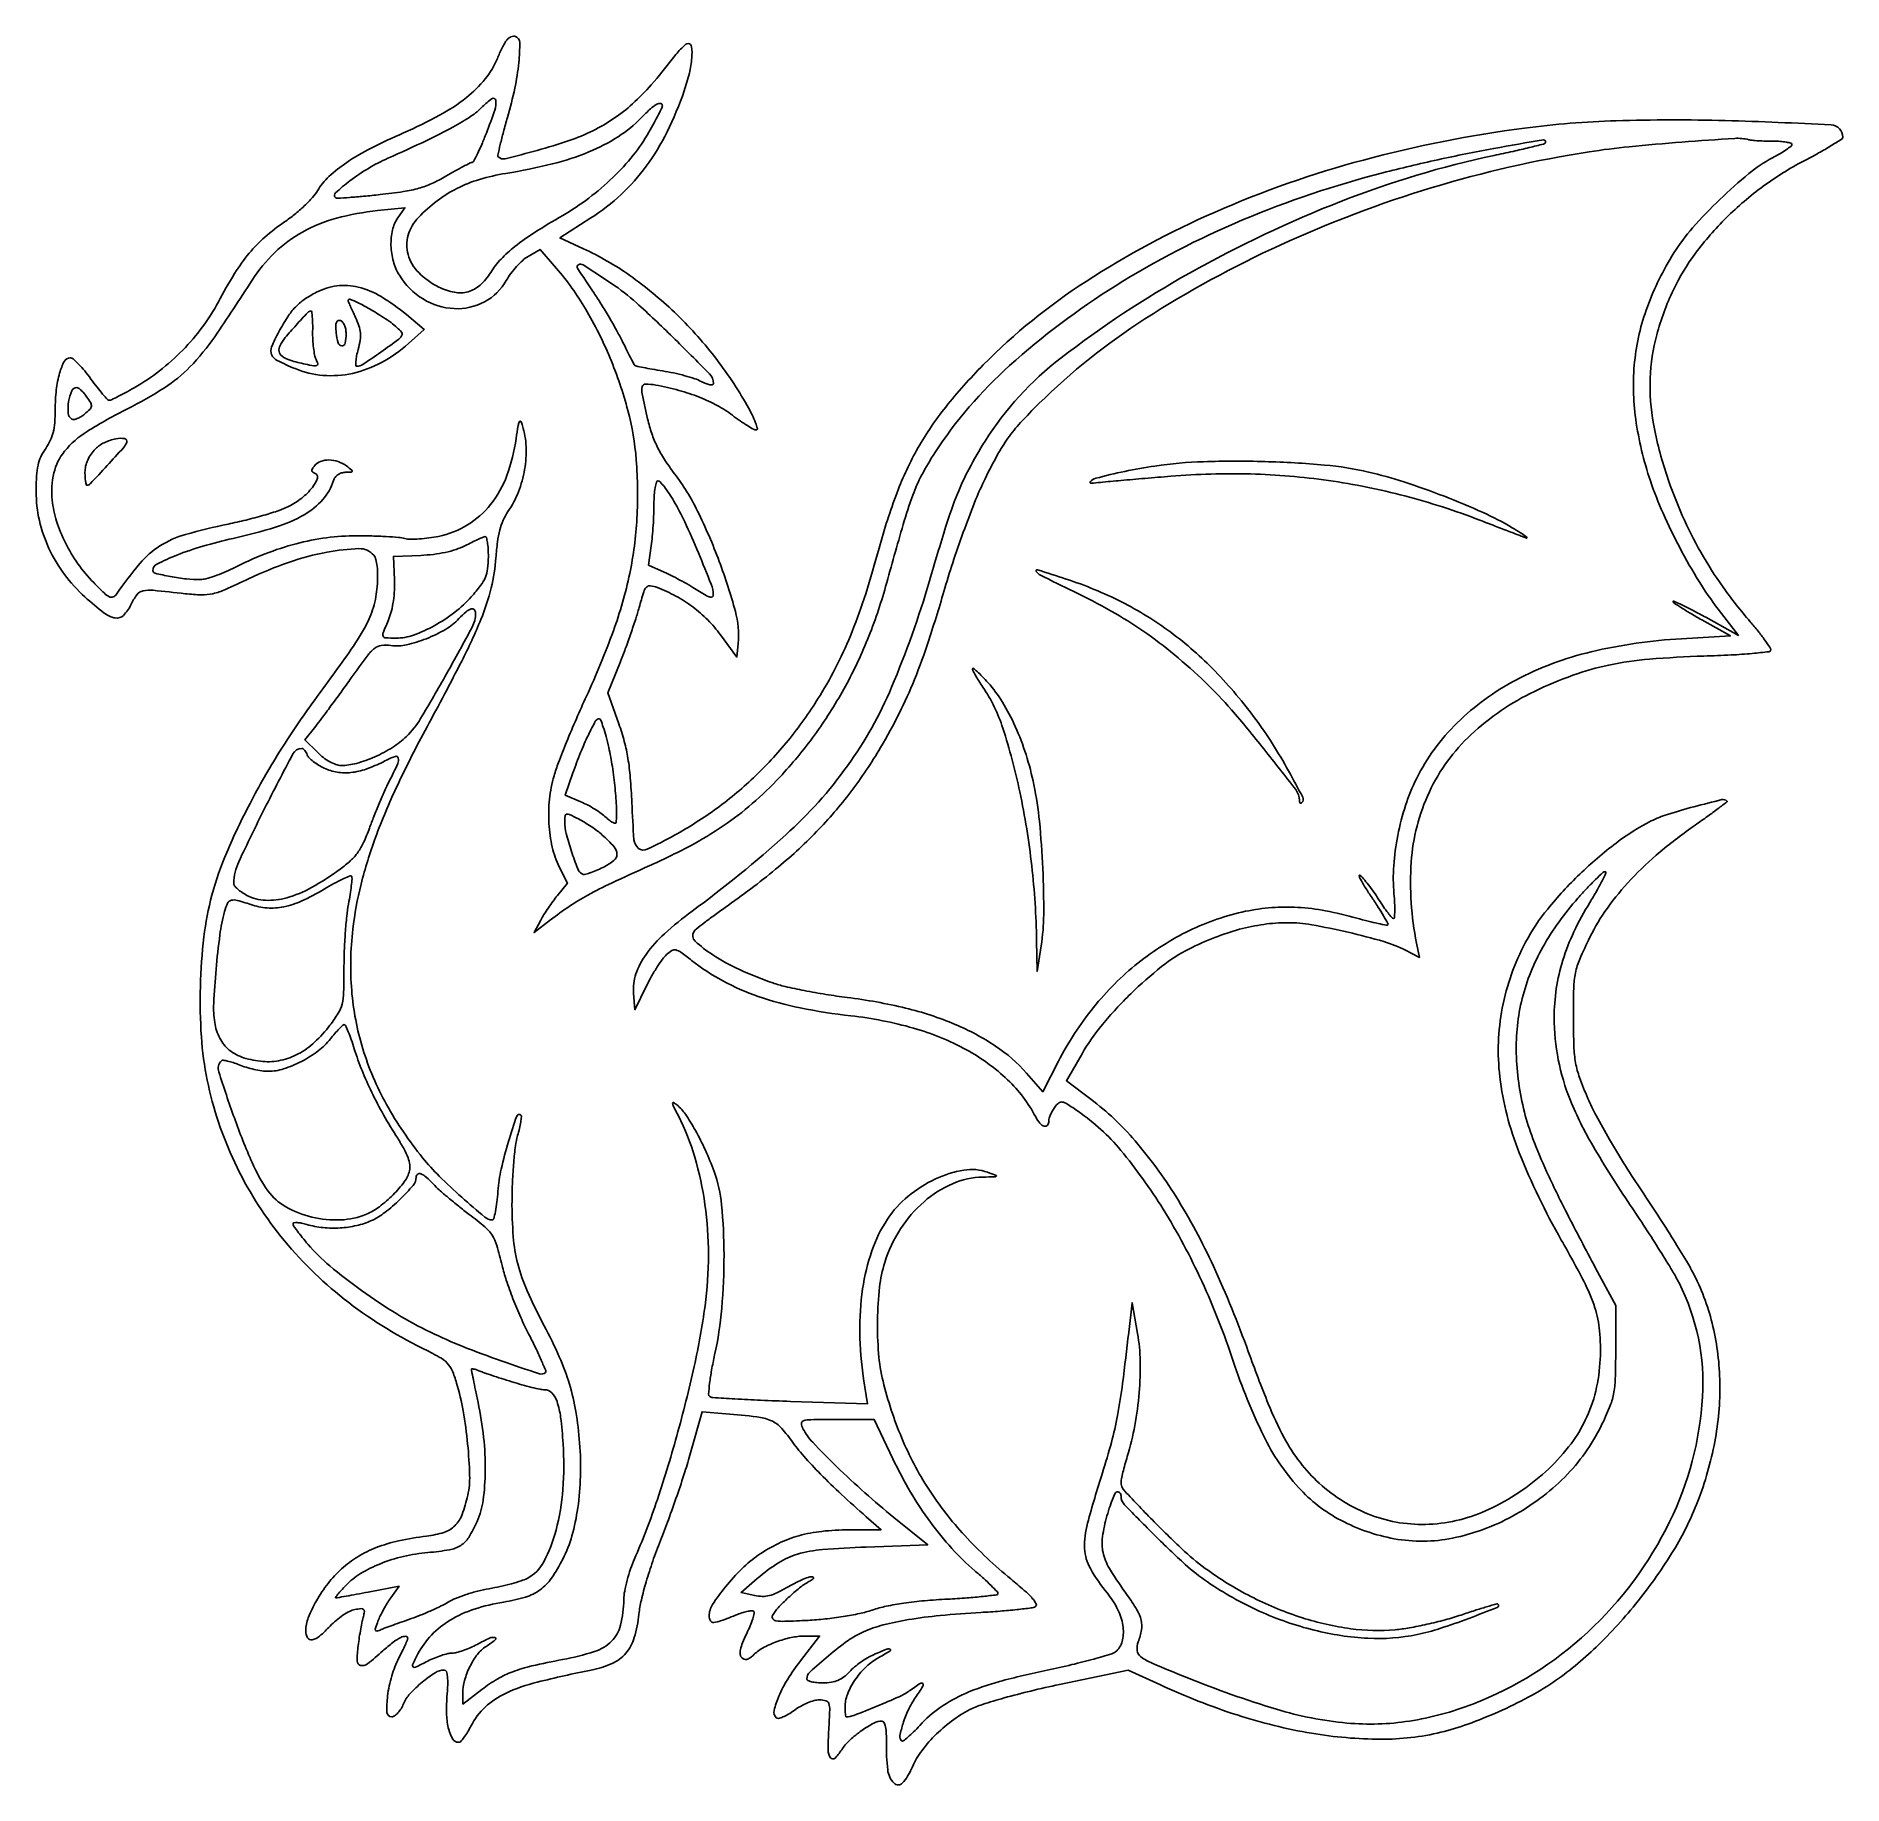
# Model space of a CAD drawing. Extents: x 42 to 468, y 35 to 447.
import ezdxf

# ---------------------------------------------------------------- set-up
doc = ezdxf.new("R2010")
doc.units = 0

msp = doc.modelspace()

# ---------------------------------------------------------------- linework, layer by layer
for points in [[(153.317683, 445.783305, 0.034187), (152.858574, 445.090227, 0.010762), (152.267466, 443.995721, 0.010694), (151.658659, 442.74268, 0.011659), (151.122139, 441.5, -0.074767), (148.267435, 436.666758, -0.054301), (143.817499, 432.268691, -0.043195), (137.523612, 428.102698, -0.022286), (129.029803, 423.959825, 0.015255), (121.39076, 420.365894, 0.030479), (115.636407, 416.985092, 0.038951), (111.465789, 413.680936, 0.072601), (108.767387, 410.330323, -0.0514), (107.596696, 408.743948, -0.019017), (105.647978, 406.760211, -0.018611), (103.341114, 404.740786, -0.021325), (100.989836, 402.993098, 0.030649), (96.381016, 399.432154, 0.04034), (92.679742, 395.623097, 0.034647), (89.248318, 390.828183, 0.015785), (85.414973, 384.137942, -0.037809), (81.696752, 378.263921, -0.034033), (77.013929, 372.793141, -0.033651), (71.573123, 367.948223, -0.034888), (65.594162, 363.94061, -0.005789), (63.587905, 362.820553, -0.008204), (61.775609, 361.874303, -0.005101), (60.239501, 361.123575, -0.108396), (59.748337, 361.009384, -0.210962), (59.313902, 361.194775, -0.008853), (58.162283, 362.471507, -0.013969), (56.83551, 364.08471, -0.009339), (55.404532, 366, 0.016048), (53.933258, 367.915088, 0.022047), (52.483248, 369.53125, 0.019601), (51.204541, 370.7375, 0.181208), (50.50402, 371, 0.276995), (49.149764, 370.187409, 0.05285), (48.026987, 367.411178, 0.04278), (47.253461, 363.457489, 0.026931), (47, 358.755147, -0.018425), (46.886839, 355.685358, -0.042195), (46.522788, 353.400915, -0.051299), (45.839676, 351.499351, -0.043078), (44.75, 349.65437, 0.045066), (43.617029, 347.718584, 0.055519), (42.942416, 345.739566, 0.041088), (42.600033, 343.227774, 0.013337), (42.5, 339.478283, 0.056317), (43.264578, 332.711676, 0.052385), (45.523697, 326.109829, 0.051338), (49.160853, 320.000151, 0.049775), (54.000159, 314.689766, 0.017519), (58.535527, 310.890756, 0.123694), (61.145557, 309.737367, 0.245384), (63.070553, 310.356742, 0.083834), (64.806356, 312.835188, -0.049451), (66.239296, 315.212137, -0.184058), (67.689283, 316.132196, -0.075054), (70.099367, 316.256557, -0.004149), (77.623076, 315.451702, 0.022221), (81.475285, 315.179928, 0.064336), (84.129031, 315.452885, 0.046482), (87.068346, 316.439646, 0.007591), (92.530744, 318.957838, -0.02878), (101.961893, 322.83021, -0.036534), (111.059484, 325.240876, -0.038432), (118.536218, 326.060322, -0.231616), (121.997927, 324.502498, -0.109572), (122.508198, 323.508939, -0.036131), (122.81024, 321.885505, -0.029609), (122.921542, 319.76807, -0.016382), (122.819399, 317.17997, -0.052888), (121.933011, 312.249749, -0.055892), (120.039866, 307.711852, -0.027715), (116.199978, 301.618561, -0.003846), (107.448767, 289.5, 0.019111), (99.743815, 278.113566, 0.018703), (92.871801, 266.091342, 0.019704), (87.382071, 254.505017, 0.034699), (83.913622, 244.5, 0.036755), (82.011947, 234.657581, 0.023), (81.17454, 222.94769, 0.022909), (81.41616, 211.111779, 0.034306), (82.805235, 200.869982, 0.059583), (89.273068, 181.509369, 0.058752), (100.146624, 164.11984, 0.057318), (115.044933, 149.378432, 0.051912), (133.383337, 137.833561, -0.0117), (137.4321, 135.717854, -0.071836), (139.304072, 134.299625, -0.094885), (140.455436, 132.579329, -0.027991), (141.53204, 129.580154, -0.029326), (143.062173, 123.046256, -0.01813), (144.125274, 115.227922, -0.017319), (144.599944, 107.850932, -0.062741), (144.151439, 103.17849, -0.033559), (142.798694, 98.61386, -0.108725), (141.098583, 95.971938, -0.119877), (138.54969, 94.430932, -0.045247), (134.452158, 93.53729, 0.02186), (127.861826, 92.419504, 0.038821), (122.586432, 90.84912, 0.045479), (118.23204, 88.70352, 0.049037), (114.454786, 85.851558, 0.040175), (111.259737, 82.392732, 0.035654), (108.516002, 78.331812, 0.037309), (106.597167, 74.342544, 0.09371), (106, 71.184276, 0.136108), (106.436086, 69.611967, 0.318771), (107.49623, 69.148021, 0.126091), (109.258824, 70.01148, 0.027064), (111.744923, 72.376726, -0.029672), (113.15679, 73.706009, -0.026763), (114.763855, 74.908641, -0.027737), (116.322699, 75.829266, -0.072407), (117.549565, 76.254226, -0.020209), (119.023303, 76.474656, -0.199744), (119.611825, 76.301442, -0.26396), (119.809363, 75.798291, -0.034334), (119.558987, 74.6275, 0.020047), (119.283517, 73.49808, 0.005758), (118.947759, 71.729641, 0.005784), (118.614832, 69.724596, 0.006123), (118.335099, 67.75, 0.030978), (118.094147, 64.134674, 0.354586), (118.927452, 63.097631, 0.223871), (120.551827, 63.47469, 0.016538), (124.13168, 66.5, -0.017455), (126.537268, 68.525399, -0.049468), (128.38684, 69.700616, -0.123493), (129.516988, 69.955054, -0.407115), (130, 69.460162, -0.10178), (129.925962, 69.100213, -0.004257), (129.396281, 67.895514, -0.007205), (128.732181, 66.474425, -0.005043), (127.944785, 64.89177, 0.046361), (126.239211, 60.610246, 0.041094), (125.265591, 55.91093, 0.04355), (125.130102, 52.053117, 0.399081), (126.239389, 51, 0.155851), (126.911494, 51.214711, 0.053628), (127.684336, 51.900214, 0.047023), (128.428971, 52.89185, 0.039373), (129.026741, 54.06456, -0.088276), (130.542898, 56.436265, -0.033676), (133.39945, 59.143579, -0.031883), (136.487375, 61.383279, -0.141882), (138.616982, 62, -0.318699), (139.114407, 61.647098, -0.058907), (139.372774, 60.48641, -0.03488), (139.433283, 58.573257, -0.010497), (139.261205, 55.665287, 0.029348), (139.170433, 51.428237, 0.053905), (139.668427, 48.017055, 0.077635), (140.644903, 45.755728, 0.257529), (142.01486, 45, 0.209445), (142.48982, 45.208084, 0.024183), (143.254326, 46.122034, 0.025826), (144.09277, 47.356572, 0.018305), (144.908012, 48.819689, -0.086706), (148.274342, 53.296709, -0.079522), (153.054098, 56.527436, -0.048122), (160.534935, 59.16948, -0.011982), (173.214829, 61.996545, 0.055081), (178.143089, 63.550547, 0.112847), (181.374084, 65.957418, 0.105623), (183.366887, 69.645983, 0.044438), (184.470681, 75.203643, -0.031307), (185.032165, 78.477912, -0.013127), (186.176729, 82.803465, -0.012325), (187.718685, 87.624165, -0.011341), (189.536759, 92.5, 0.007295), (191.414891, 97.415051, 0.004839), (193.432762, 103.106283, 0.00487), (195.285469, 108.672561, 0.009454), (196.637505, 113.159686), (199.349987, 122.819373), (204.924994, 122.357649, -0.00815), (212.255213, 121.630087, -0.068143), (215.474529, 120.803578, -0.107457), (217.726978, 119.257709, -0.033072), (220.361827, 116.059442, 0.02505), (223.289968, 112.386747, 0.013389), (227.247462, 108.138176, 0.011565), (232.149803, 103.375514, 0.0076), (238, 98.112421), (241.5, 95.058627), (233.908931, 95.029313, 0.025998), (227.530675, 94.672743, 0.041039), (222.151999, 93.639086, 0.044417), (217.330634, 91.820622, 0.038317), (212.647956, 89.101796, 0.042071), (208.704895, 85.869058, 0.029647), (204.834469, 81.636161, 0.0273), (201.793885, 77.438058, 0.144046), (201, 74.739566, 0.135306), (201.305933, 73.629741, 0.279268), (202.071989, 73.222924, 0.07526), (203.694969, 73.56328, 0.006284), (207.711835, 75.119045, -0.020502), (208.984642, 75.57084, -0.029011), (210.151718, 75.85902, -0.028679), (211.096793, 75.979437, -0.21701), (211.507584, 75.825749, -0.261827), (211.632511, 75.37998, -0.017508), (211.26043, 74.05582, -0.021615), (210.664321, 72.433684, -0.014217), (209.846244, 70.620423, 0.015911), (208.865107, 68.425948, 0.045962), (208.378642, 66.835082, 0.073269), (208.311574, 65.692287, 0.176227), (208.66478, 64.93522, 0.101746), (209.244981, 64.552927, 0.145679), (209.854742, 64.4976, 0.107072), (210.533374, 64.794303, 0.039997), (211.329241, 65.472098, -0.071038), (213.575327, 67.156869, -0.036182), (216.790309, 68.628953, -0.035709), (220.298027, 69.659184, -0.053622), (223.466838, 70), (226.997914, 70), (222.482238, 64.185101, 0.026135), (219.495204, 59.893342, 0.03887), (217.390246, 55.831002, 0.044427), (216.317394, 52.499854, 0.257521), (216.812101, 50.787899, 0.256979), (217.331107, 50.637349, 0.041804), (218.368341, 50.963103, 0.037207), (219.639628, 51.59652, 0.024757), (220.996708, 52.497571, -0.031972), (222.485418, 53.455382, -0.027877), (224.152548, 54.264912, -0.028885), (225.746219, 54.826059, -0.070315), (226.976968, 55, -0.070986), (228.503157, 54.782227, -0.251018), (229.18689, 54.112112, -0.08534), (229.386068, 52.626958, -0.004874), (229.169842, 48, 0.013173), (229.022629, 43.11087, 0.160652), (229.594904, 41.353561, 0.466364), (230.64227, 41.285771, 0.04569), (232.439324, 43.547741, -0.065127), (234.192229, 45.58667, -0.030258), (236.932623, 47.75829, -0.028354), (239.774227, 49.51196, -0.12389), (241.673202, 49.996262, -0.289872), (242.174875, 49.680973, -0.06088), (242.52028, 48.651841, -0.039808), (242.720914, 47.023941, -0.015416), (242.748712, 44.75, 0.033268), (243.048242, 38.502412, 0.166988), (244.534489, 35.388695, 0.429761), (246.528817, 35.423121, 0.088359), (248.640101, 38.75, -0.059487), (250.778034, 42.589614, -0.038182), (254.079944, 46.48428, -0.036932), (258.102339, 49.993887, -0.042721), (262.414489, 52.686597, -0.040512), (265.358684, 53.903129, -0.009329), (270.507439, 55.451888, -0.009216), (276.73282, 57.075377, -0.007316), (283.511598, 58.60577), (299.694219, 62.011143), (307.258766, 58.516107, 0.029685), (325.335541, 51.43277, 0.036727), (342.892841, 47.12345, 0.040554), (359.151035, 45.71849, 0.060395), (373.319055, 47.362307, 0.028007), (379.687045, 49.277522, 0.017594), (386.898639, 52.18585, 0.017569), (393.911342, 55.605026, 0.027236), (399.674654, 59.085213, 0.043124), (409.895129, 67.416256, 0.031389), (419.76551, 78.270835, 0.031531), (428.138017, 90.195467, 0.045482), (433.83537, 101.746961, 0.044793), (437.829918, 115.755585, 0.051018), (439.031822, 129.647325, 0.053532), (437.399578, 142.893614, 0.059548), (433.00235, 154.995344, 0.017994), (431.250815, 158.175289, 0.004389), (428.130786, 163.28453, 0.004493), (424.447779, 169.081607, 0.004465), (420.65364, 174.823692, -0.008458), (416.832763, 180.707872, -0.007592), (413.069641, 186.931724, -0.007634), (409.863045, 192.619359, -0.023593), (407.941173, 196.588616, -0.013913), (405.998533, 201.510585, -0.042555), (405.066219, 204.972893, -0.035977), (404.654472, 208.840705, -0.007839), (404.530671, 215.548377, -0.007041), (404.610486, 222.607584, -0.04411), (405.018975, 226.189545, -0.052019), (406.031276, 229.397639, -0.012004), (408.416051, 234.548377, -0.041335), (412.55149, 241.443575, -0.03279), (418.072359, 248.154396, -0.029887), (424.969397, 254.671287, -0.022703), (433.240049, 260.983653, 0.003873), (436.188071, 263.06282, 0.006526), (438.624321, 264.858058, 0.001734), (440.68734, 266.431508, 0.45293), (440.700482, 266.632852, 0.261803), (439.522827, 266.962947, 0.00468), (432.937641, 265.294188, 0.011476), (426.680589, 263.491576, 0.041817), (422.856019, 261.932706, 0.044972), (414.590851, 256.74504, 0.029366), (406.040653, 249.409207, 0.029505), (398.488568, 241.204193, 0.048926), (393.281192, 233.379831, 0.074734), (387.798586, 217.893185, 0.077781), (387.218291, 201.69674, 0.065202), (391.773358, 183.832026, 0.034758), (401.696539, 163.256088, -0.010049), (406.987494, 153.542319, -0.040815), (409.589266, 147.337947, -0.056732), (410.710991, 141.86459, -0.033654), (410.854488, 135.197513, -0.047399), (409.788874, 127.662502, -0.054391), (407.339198, 120.822167, -0.053245), (403.418798, 114.554509, -0.042503), (397.980864, 108.720801, -0.074094), (384.688805, 99.866691, -0.09757), (370.589417, 96.338803, -0.103886), (356.879283, 98.500327, -0.094547), (344.670718, 106.017968, -0.044026), (340.160106, 110.934809, -0.04008), (336.419779, 116.716356, -0.027929), (332.679208, 124.69778, -0.008824), (327.981485, 137, 0.020676), (319.766366, 157.072691, 0.032004), (310.891365, 173.560298, 0.037294), (301.303147, 186.646288, 0.054881), (290.925442, 196.3968), (285.125109, 200.756989), (288.812554, 207.121208, -0.042051), (293.607215, 213.993165, -0.025715), (300.311497, 221.267196, -0.025836), (307.563449, 227.666982, -0.051502), (314.007562, 231.783682, -0.02276), (320.065055, 234.489216, -0.028083), (325.937995, 236.424992, -0.030022), (331.624159, 237.590775, -0.035035), (337.121775, 237.988131, -0.044149), (342.902557, 237.488996, -0.013631), (351.474051, 235.736899, -0.013402), (359.894442, 233.535655, -0.048726), (365.023985, 231.487597), (368.290296, 229.798522), (367.615633, 233.149261, -0.06647), (366.353638, 252.258337, -0.093021), (370.615567, 268.790205, -0.096155), (380.430187, 282.26436, -0.075714), (395.377703, 292.455473, -0.025299), (404.42653, 296.245847, -0.03517), (412.878198, 298.63756, -0.030384), (422.471635, 300.035645, -0.013472), (435.25, 300.765077, 0.005068), (441.683943, 301.023951, 0.010657), (446.672569, 301.382064, 0.005168), (450.603769, 301.78966, 0.381305), (451, 302.23369, 0.150829), (450.809618, 302.85045, 0.007611), (449.58214, 304.591735, 0.011632), (448.022467, 306.632737, 0.008114), (446.173242, 308.864213, -0.021681), (439.796032, 316.999055, -0.025876), (434.540263, 325.202884, -0.026046), (430.18751, 333.858481, -0.022504), (426.519321, 343.347706, -0.035495), (423.400349, 355.416022, -0.054457), (422.612077, 366.174091, -0.057378), (424.165309, 376.43068, -0.045172), (428.075883, 386.972927, -0.04878), (433.30357, 395.635481, -0.0376), (440.548863, 403.969593, -0.036489), (449.23034, 411.387327, -0.038496), (458.75, 417.318109, 0.006562), (462.295598, 419.224496, 0.010331), (465.282812, 420.963214, 0.004691), (467.74539, 422.497407, 0.256475), (468, 422.96112, 0.398848), (465.268283, 425.840864, 0.006143), (440.318516, 426.850922, 0.014821), (414.608899, 426.81329, 0.02459), (393, 425.074931, 0.033098), (355.078072, 417.560779, 0.037667), (320.141161, 405.31679, 0.040394), (289.780794, 389.00076, 0.054171), (265.54447, 369.317168, 0.026254), (256.709566, 359.404176, 0.03969), (250.222637, 349.842898, 0.038999), (245.251255, 339.250738, 0.024243), (241.030009, 326.18049, -0.011053), (237.869831, 315.434639, -0.018375), (234.678719, 306.551324, -0.020839), (231.183025, 298.792072, -0.02198), (227.109713, 291.491281, -0.030523), (220.047345, 281.469808, -0.032661), (211.963778, 272.620671, -0.033017), (202.883516, 264.9838, -0.032679), (192.84677, 258.579918, -0.01348), (186.437027, 255.278459, -0.282164), (184.382844, 255.487384, -0.214589), (183.290775, 257.502458, -0.008132), (182.786273, 266.25, 0.009707), (182.428323, 272.134102, 0.020589), (181.875824, 276.664875, 0.02411), (181.022834, 280.652601, 0.020127), (179.746101, 284.791825), (177.171326, 292.08365), (180.043877, 299.291825, 0.006692), (181.260662, 302.468112, 0.004762), (182.542382, 306.057978, 0.004808), (183.699918, 309.507104, 0.010201), (184.515631, 312.203419, -0.007218), (185.603112, 315.876987, -0.110198), (186.259395, 317.018556, -0.251193), (187.146206, 317.32959, -0.051454), (188.807417, 316.891774, -0.034741), (193.152362, 314.89928, -0.035846), (197.131962, 312.34242, -0.036309), (200.65881, 309.278182, -0.037778), (203.654836, 305.773877), (207.5, 300.520523), (207.812781, 303.752517, 0.090837), (207.172183, 311.297564, 0.02312), (203.385786, 323.032732, 0.024474), (198.257039, 334.921325, 0.047957), (192.855399, 343.691044, -0.01778), (190.473151, 347.082553, -0.030025), (188.757153, 350.102265, -0.032248), (187.497964, 353.146062, -0.024978), (186.513783, 356.596801, -0.004373), (185.192591, 362.528961, -0.111696), (185.212434, 364.172053, -0.34937), (186.031283, 364.812862, -0.04434), (188.421484, 364.580707, -0.020324), (193.888189, 363.323249, -0.027121), (198.720856, 361.716602, -0.029956), (202.916939, 359.766315, -0.039269), (206.466353, 357.473821, 0.010663), (208.288683, 356.143336, 0.014274), (209.999713, 355.020435, 0.011413), (211.457791, 354.167298, 0.127325), (212.104112, 354, 0.489003), (212.349898, 354.315926, 0.02752), (211.921749, 355.683165, 0.02528), (211.120576, 357.531297, 0.013552), (209.957149, 359.729922, 0.03733), (202.247945, 371.283036, 0.035959), (192.817339, 381.716784, 0.037023), (182.309511, 390.388472, 0.046686), (171.38899, 396.679453), (165.841255, 399.21929), (173.170627, 403.924851, 0.045356), (180.274082, 409.453728, 0.046527), (186.197566, 416.129408, 0.043552), (191.091796, 424.189115, 0.03184), (195.123324, 433.858447, 0.023636), (196.337103, 438.015215, 0.038648), (196.920049, 441.637109, 0.04897), (196.879403, 444.253116, 0.381377), (196.042632, 445, 0.177013), (195.523265, 444.810182, 0.018426), (194.546155, 443.922208, 0.021078), (193.432081, 442.736252, 0.015357), (192.292632, 441.330922, -0.01638), (187.383671, 435.301756, -0.030206), (182.954355, 430.792828, -0.035005), (178.510888, 427.316169, -0.03416), (173.590535, 424.461896, -0.032065), (167.994991, 422.140507, -0.015038), (160.502344, 419.83037, -0.007032), (152.978984, 417.869735, -0.26235), (151.339076, 418.327591, -0.256252), (151.23291, 418.691729, -0.002976), (151.80984, 421.224429, -0.008125), (152.553232, 424.182989, -0.005105), (153.513461, 427.617385, 0.018345), (155.23083, 434.452689, 0.027707), (156.172448, 440.51592, 0.025799), (156.396528, 445.271846, 0.316252), (155.400085, 446.676179, 0.116886), (154.906314, 446.729902, 0.070295), (154.334665, 446.57495, 0.064212), (153.775423, 446.24479, 0.064046)], [(148.529255, 423.897125, -0.007737), (147.444246, 421.252707, -0.012213), (146.423793, 419.023274, -0.006227), (145.509083, 417.205171, -0.276227), (145.161631, 416.990616, 0.114341), (144.717468, 416.881038, 0.003735), (143.078729, 416.034047, 0.006978), (141.155405, 414.987153, 0.004776), (139, 413.747388, -0.025832), (135.696742, 412.028198, -0.039068), (132.653465, 410.916879, -0.030813), (128.986712, 410.133719, -0.010066), (123.5, 409.423748, -0.003604), (119.636038, 409.030813, -0.00567), (116.31204, 408.75497, -0.001804), (113.443675, 408.560061, -0.187531), (113.072902, 408.677407, -0.459489), (113.034965, 409.859244, -0.023117), (116.391099, 412.658798, -0.027811), (120.753937, 415.60145, -0.029551), (125.331055, 417.976793, 0.00497), (134.526827, 422.189212, 0.015008), (140.672914, 425.307415, 0.021653), (144.904129, 427.859991, 0.055229), (147.648593, 430.155098, -0.052769), (149.862507, 432.025057, -0.555074), (150.747437, 431.632493, -0.118168), (150.527217, 429.332015, -0.0108)], [(190, 430.371727, -0.11536), (189.900231, 429.94506, -0.003357), (189.060843, 428.276626, -0.00659), (188.027936, 426.321415, -0.004474), (186.80287, 424.121727, -0.040214), (183.117931, 418.706211, -0.031169), (178.305985, 413.438157, -0.030094), (172.671085, 408.613116, -0.030474), (166.520417, 404.521335, 0.009584), (159.763751, 400.422679, 0.026305), (155.215261, 397.195818, 0.036538), (151.998592, 394.242908, 0.048032), (149.559487, 391.094233, -0.067702), (147.05456, 388.109965, -0.116697), (144.230546, 386.548957, -0.116605), (141.004817, 386.418383, -0.067529), (137.310372, 387.669631, -0.080995), (132.608251, 391.048198, -0.126681), (130.085463, 395.313785, -0.144426), (130.107242, 399.855639, -0.118632), (132.559747, 404.062362, -0.038958), (136.927155, 407.962482, -0.046216), (141.615426, 410.893268, -0.044425), (146.918532, 412.996256, -0.031926), (153.133156, 414.418063, 0.020242), (164.064088, 416.651633, 0.037183), (172.693835, 419.476712, 0.045128), (179.553716, 423.055851, 0.057546), (185.069714, 427.571927, -0.015748), (187.17793, 429.614252, -0.055448), (188.704153, 430.720624, -0.175476), (189.583002, 430.870625, -0.362885)], [(397.877131, 421.543798, -0.136537), (397.46484, 421.311008, -0.001364), (394.155618, 420.501611, -0.004329), (390.317248, 419.608978, -0.002779), (385.848776, 418.636552, 0.041043), (349.935967, 407.889989, 0.034687), (314.088282, 390.919592, 0.036016), (283.866872, 370.968371, 0.088229), (265.981301, 351.352966, 0.018537), (262.225906, 344.887781, 0.027502), (259.470987, 338.946321, 0.019129), (256.771892, 331.338478, 0.004588), (252.895343, 318.511704, -0.02888), (243.967789, 293.438502, -0.055841), (233.56173, 274.894737, -0.053702), (219.025299, 258.659276, -0.024805), (197.023005, 240.733499, 0.025252), (190.478363, 235.39169, 0.053826), (186.137315, 230.523373, 0.072051), (183.755117, 225.911691, 0.104072), (183.182286, 221.373261), (183.5, 217.5), (186.245909, 223.09131, -0.014015), (187.441232, 225.362119, -0.014025), (188.761626, 227.561825, -0.013984), (190.019771, 229.414236, -0.052709), (190.954095, 230.458457, -0.049124), (192.235565, 231.407387, -0.192918), (193.188096, 231.55922, -0.102738), (194.333306, 231.03699, -0.009313), (196.846268, 229.121758, 0.044124), (204.209582, 224.280039, 0.039735), (212.566055, 220.607819, 0.034606), (222.437708, 217.924254, 0.020967), (234.406681, 216.062408, -0.040968), (249.11163, 213.169014, -0.056239), (261.576323, 208.066736, -0.063968), (271.303722, 200.994417, -0.084143), (277.902991, 192.25, 0.054184), (278.888194, 190.768538, 0.146193), (279.930801, 190.077464, 0.317316), (280.675333, 190.323795, 0.160545), (281, 191.30887, -0.074699), (281.095239, 191.942804, -0.027645), (281.408658, 192.792133, -0.02666), (281.85872, 193.695749, -0.028999), (282.391176, 194.520287, -0.058832), (283.34285, 195.544096, -0.223735), (284.163518, 195.766061, -0.100111), (285.2755, 195.327549, -0.007707), (287.956512, 193.530137, -0.067881), (297.94782, 184.378416, -0.034657), (307.91291, 170.548643, -0.031523), (317.018809, 153.561855, -0.027141), (324.436544, 134.705202, 0.033036), (331.599389, 117.107878, 0.071162), (339.779817, 105.013395, 0.087697), (349.777464, 97.269039, 0.075976), (362.330832, 92.934617, 0.095949), (376.080379, 93.079123, 0.074357), (390.173502, 98.227685, 0.072373), (402.490783, 107.459769, 0.081765), (411.070293, 119.478973, 0.015675), (413.075611, 123.904789, 0.050638), (414.006631, 126.992109, 0.040506), (414.401691, 130.545195, 0.007442), (414.5, 137.150211), (414.5, 147.842477), (409.764436, 156.671239, -0.004704), (402.958717, 169.651206, -0.011362), (398.237675, 179.404915, -0.015183), (395.007695, 187.093785, -0.02989), (393.001324, 193.409963, -0.054982), (391.081981, 207.234042, -0.068388), (392.485281, 220.121839, -0.067862), (397.329181, 232.230456, -0.053043), (405.58866, 243.75, -0.00717), (407.785994, 246.145062, -0.010776), (409.776371, 248.164063, -0.00591), (411.492786, 249.792712, -0.189042), (412.021452, 250, -0.544281), (412.196635, 249.729029, -0.00984), (411.31556, 247.870313, -0.014575), (410.063556, 245.531385, -0.008088), (408.408378, 242.75, 0.027629), (404.66678, 235.864011, 0.035538), (402.052495, 229.152566, 0.037563), (400.519255, 222.463023, 0.037988), (400.011869, 215.644665, 0.048097), (400.985261, 205.721515, 0.047926), (403.836751, 196.154773, 0.036951), (409.158759, 185.394774, 0.014863), (417.918567, 171.512885, -0.004004), (421.513178, 166.081439, -0.004202), (424.962334, 160.679198, -0.004031), (427.862154, 155.968096, -0.01867), (429.412853, 153.171977, -0.133359), (434.962512, 126.328587, -0.098835), (427.186595, 96.898633, -0.09178), (407.906083, 70.915803, -0.095612), (380.853678, 54.003818, -0.053183), (365.90458, 49.998199, -0.062043), (351.219384, 49.533889, -0.050625), (334.619301, 52.786414, -0.022314), (313.5, 60.239669, -0.003909), (305.361837, 63.601134, -0.058505), (302.694166, 65.115815, -0.203944), (301.817141, 66.595143, -0.124664), (302.054202, 68.642561, 0.050031), (302.811918, 71.453051, 0.098626), (302.735329, 73.755357, 0.077338), (301.744649, 76.205504, 0.022062), (299.48055, 79.640809, -0.016202), (295.523004, 85.49512, -0.073555), (293.866781, 89.252259, -0.095556), (293.587652, 92.832141, -0.037926), (294.515702, 97.696075, -0.012308), (295.233987, 100.112193, -0.019245), (295.981972, 102.148222, -0.014083), (296.687345, 103.733203, -0.288614), (297.111047, 104, -0.111382), (297.450169, 103.923507, -0.100062), (297.73887, 103.707135, -0.094622), (297.932535, 103.383683, -0.087929), (298, 103.003014, 0.194313), (298.841234, 100.920112, 0.005134), (305.969921, 93.684496, 0.011248), (313.140953, 86.867717, 0.035234), (318.362796, 82.754924, 0.042489), (330.547924, 75.91061, 0.04538), (343.453174, 71.401343, 0.048198), (356.161967, 69.491888, 0.064745), (367.759479, 70.380831, 0.02647), (373.110898, 71.797189, 0.012236), (379.908378, 74.17219, 0.004739), (386.621295, 76.776527, 0.546495), (386.770778, 77.549881, 0.267009), (386.526585, 77.609534, 0.001436), (384.103197, 76.899224, 0.005636), (381.321297, 76.04092, 0.003483), (378.069891, 74.972434, -0.015259), (374.32628, 73.839142, -0.010625), (370.039346, 72.780087, -0.010728), (365.87931, 71.939021, -0.021734), (362.569891, 71.49096, -0.057647), (352.091451, 71.743095, -0.04184), (340.702038, 74.324157, -0.039697), (329.246908, 78.977205, -0.038668), (318.564391, 85.4168, -0.031435), (312.973282, 89.962525, -0.012275), (305.824639, 96.894775, -0.005826), (298.871422, 104.143919, -0.192925), (298.010824, 106.351305, -0.052063), (298.090366, 107.049385, -0.006111), (298.44744, 108.576411, -0.00727), (298.922, 110.386006, -0.005892), (299.481975, 112.313071, 0.028098), (301.251049, 119.592561, 0.024806), (302.28377, 127.334029, 0.025606), (302.521468, 134.802267, 0.039323), (301.888791, 141.238252), (300.592917, 148.5), (299.805523, 141.5, -0.003924), (298.361501, 129.510324, -0.014254), (297.167495, 121.929238, -0.019079), (295.738724, 115.625036, -0.012255), (293.626032, 108.428131, 0.010903), (290.10904, 96.566175, 0.07698), (289.434182, 90.607401, 0.119864), (290.78256, 85.908949, 0.042128), (294.785371, 80.086438, -0.056264), (297.200963, 76.351275, -0.075413), (298.433847, 72.51715, -0.091771), (298.357139, 69.101962, -0.146412), (296.977273, 66.553435, -0.122072), (295.800846, 65.846889, -0.006446), (291.562664, 64.605131, -0.009836), (286.427302, 63.280434, -0.006976), (280.619029, 61.988729, 0.014487), (269.345193, 59.303203, 0.03649), (261.380613, 56.523685, 0.048945), (255.437246, 53.226239, 0.058001), (250.612275, 48.992595, -0.012213), (249.130438, 47.430813, -0.020328), (247.799307, 46.199207, -0.015479), (246.692915, 45.313664, -0.373386), (246.327101, 45.339566, -0.248245), (245.945912, 46.577346, -0.02988), (246.66956, 49.43943, -0.033468), (247.923514, 52.631607, -0.038774), (249.542024, 55.466788, 0.006837), (251.33983, 58.195571, 0.334468), (251.29289, 58.806697, 0.37572), (250.722954, 58.881088, 0.007441), (248.117562, 57.083711, -0.050301), (245.720514, 55.716792, -0.007129), (240.495125, 53.486051, -0.005128), (235.104223, 51.3393, -0.09244), (233.284659, 51, -0.361917), (233.172003, 51.093835, -0.014201), (233.083619, 51.665521, -0.019455), (233.020495, 52.396982, -0.011796), (233, 53.265602, -0.093095), (233.564761, 56.272575, -0.053602), (235.266786, 59.554591, -0.051643), (237.736395, 62.554736, -0.064673), (240.604101, 64.73355, 0.005043), (243.567931, 66.472686, 0.48625), (243.621317, 66.897927, 0.30268), (243.052063, 67.014911, 0.004413), (239.717881, 65.628879, 0.033516), (238.30958, 64.913855, 0.019975), (236.73311, 63.888291, 0.019947), (235.237341, 62.735564, 0.032356), (234.075686, 61.628879, -0.041919), (232.715221, 60.38148, -0.065123), (231.342078, 59.580215, -0.063032), (229.775979, 59.142976, -0.036606), (227.825686, 59, -0.021506), (226.359413, 59.063096, -0.034577), (225.123795, 59.256338, -0.038428), (224.229993, 59.533884, -0.307391), (224, 59.87264, -0.209792), (224.73585, 61.549211, -0.011831), (229.099654, 65.376277, -0.018687), (233.743947, 68.972807, -0.052007), (237.32433, 71.011612, -0.040214), (242.007602, 72.633243, -0.022436), (247.915705, 73.880723, -0.017646), (255.389884, 74.842208, -0.008554), (265, 75.569572, 0.005075), (269.501616, 75.878805, 0.007137), (273.509699, 76.252669, 0.004459), (276.858239, 76.643526, 0.092021), (277.820251, 76.950246, 0.416722), (278.013269, 77.599547, 0.056166), (277.105758, 78.8899, 0.03106), (275.212062, 80.776577, 0.008936), (272.056961, 83.453399, -0.034718), (261.204837, 93.667227, -0.043119), (252.707535, 104.613691, -0.044182), (246.370243, 116.621622, -0.039603), (241.96443, 130, -0.039735), (240.910651, 136.548753, -0.02362), (240.650675, 144.451115, -0.023677), (241.126293, 152.151169, -0.049965), (242.36609, 158, -0.065483), (246.073987, 165.886156, -0.071256), (251.610466, 172.294243, -0.076731), (258.317467, 176.52547, -0.097854), (265.446344, 178.078947, 0.001536), (268.295418, 178.143194, 0.190972), (268.619861, 178.281522, 0.545811), (268.578407, 178.477102, 0.003507), (266.593281, 179.21452, 0.12924), (260.988869, 179.729355, 0.06831), (254.276667, 177.639351, 0.063536), (247.827939, 173.549731, 0.073557), (242.972028, 168.144055, 0.064255), (239.339928, 160.75173, 0.045198), (237.152585, 151.73634, 0.040995), (236.480882, 141.534414, 0.033133), (237.385114, 130.5908), (238.270228, 124.681601), (220.141401, 125.277898, -0.002653), (213.129322, 125.545789, -0.00411), (207.079211, 125.858922, -0.001345), (201.858184, 126.186287, -0.122676), (201.131875, 126.418497, -0.281819), (200.854667, 126.967162, -0.009184), (201.11117, 129.525561, -0.015129), (201.577174, 132.639495, -0.009639), (202.298116, 136.231399, 0.032802), (203.973703, 147.186333, 0.022262), (204.499688, 159.799214, 0.021993), (203.948036, 171.573535, 0.065782), (202.175499, 179.420093, 0.018687), (200.12316, 184.399997, 0.020515), (197.761866, 189.056516, 0.021364), (195.399415, 192.883512, 0.070692), (193.414053, 195.07133, 0.041741), (192.620873, 195.624861, 0.621311), (192.404772, 195.481409, 0.081716), (192.628965, 194.730632, 0.004351), (193.743754, 192.491608, -0.046481), (197.606965, 182.756282, -0.036314), (200.004452, 171.632168, -0.034812), (200.837966, 159.75832, -0.03393), (200.030002, 147.779803, -0.020918), (197.479774, 133.523721, -0.0133), (193.382106, 117.165355, -0.013343), (188.466883, 101.203725, -0.022749), (183.409926, 88.20041, 0.022525), (182.479818, 85.811913, 0.017493), (181.678635, 83.139976, 0.01781), (181.106735, 80.591151, 0.040259), (180.90032, 78.62557, -0.051643), (180.121363, 72.542096, -0.141866), (178.020001, 68.806416, -0.1177), (173.967515, 66.364965, -0.030202), (166.5, 64.477937, 0.009095), (159.256458, 62.969425, 0.032927), (154.745885, 61.626648, 0.044717), (151.201109, 59.938111, 0.029521), (147.455954, 57.414516), (143, 54.01321), (143, 56.538724, -0.06744), (143.412555, 59.58347, -0.047485), (144.645183, 62.81646, -0.048382), (146.417372, 65.669451, -0.084759), (148.447683, 67.557677, 0.021518), (150.63793, 69.131485, 0.626362), (150.524863, 69.650602, 0.170172), (149.302926, 69.528082, 0.01374), (146.372054, 68.059422, -0.019788), (144.750274, 67.271138, -0.019205), (143.055157, 66.604955, -0.019524), (141.521586, 66.135584, -0.064582), (140.476251, 66, 0.060259), (139.438004, 65.874416, 0.019104), (137.935824, 65.444166, 0.018765), (136.283073, 64.832088, 0.019822), (134.711442, 64.107799, -0.005481), (131.855631, 62.691046, -0.277734), (131.258787, 62.746264, -0.361741), (131.131689, 63.259981, -0.007443), (132.410724, 65.79966, -0.071343), (135.609227, 70.243452, -0.065266), (140.017658, 73.765815, -0.057776), (145.684229, 76.353413, -0.038651), (152.622621, 78.019589, 0.033831), (157.748555, 79.198447, 0.083832), (161.18865, 80.906945, 0.084027), (163.872366, 83.647585, 0.034104), (166.563204, 88.146147, 0.049933), (168.675747, 93.575085, 0.032106), (170.066327, 100.192536, 0.029415), (170.692606, 107.619884, 0.024886), (170.499874, 115.5, 0.022944), (169.612638, 122.852233, 0.031961), (168.102822, 129.304079, 0.03041), (165.7173, 135.747504, 0.018194), (162.150624, 143.097964, -0.017046), (158.145676, 151.303629, -0.041937), (155.935184, 157.630037, -0.044005), (154.869785, 164.053343, -0.020489), (154.570292, 172.5, -0.009939), (154.685425, 177.030457, -0.009978), (154.980492, 181.546839, -0.009842), (155.393691, 185.47217, -0.038827), (155.881289, 187.850942, 0.011948), (156.326363, 189.552064, 0.01778), (156.626723, 191.061287, 0.013028), (156.794428, 192.2975, 0.227345), (156.66339, 192.669943, 0.55297), (155.680473, 192.44514, 0.010559), (153.729694, 186.450158, 0.018229), (152.031714, 179.989941, 0.03606), (151.247918, 174.75, -0.010693), (150.994083, 172.162228, -0.017442), (150.65568, 169.982813, -0.011562), (150.284348, 168.257943, -0.346896), (149.957301, 168, -0.176498), (148.13557, 168.663742, -0.007154), (142.747686, 173.323942, -0.013506), (137.427365, 178.324469, -0.026453), (133.522868, 182.631041, -0.044043), (125.018399, 195.18152, -0.052776), (119.436003, 208.309472, -0.054006), (116.811217, 222.053466, -0.049791), (117.080123, 236.431132, -0.031924), (119.036873, 247.062001, -0.026449), (122.425016, 258.064176, -0.022732), (127.491198, 270.145155, -0.013446), (134.564557, 284.089928, 0.005526), (142.726582, 299.568284, 0.021819), (147.220716, 309.352522, 0.034882), (149.670229, 316.813719, 0.045364), (150.793008, 323.91498, -0.014532), (151.15091, 327.662834, -0.03273), (151.688876, 330.464532, -0.041269), (152.484474, 332.730695, -0.044055), (153.627809, 334.783475, 0.055695), (156.088588, 339.453528, 0.051349), (157.54124, 344.680488, 0.052109), (157.884909, 350.014283, 0.061566), (157.066208, 355, 0.053172), (156.654701, 355.995496, 0.605594), (156.324742, 355.990061, 0.076956), (156.012901, 355.022125, 0.004666), (155.560076, 352, -0.053829), (153.367459, 343.302592, -0.079129), (149.509645, 336.445034, -0.088219), (144.083174, 331.642784, -0.086156), (137.289921, 328.956388, -0.017942), (135.018341, 328.569234, -0.017431), (132.702853, 328.341415, -0.017636), (130.656103, 328.284199, -0.059717), (129.332494, 328.452685, 0.040622), (127.855005, 328.698259, 0.006714), (124.971661, 328.900644, 0.007337), (121.565669, 329.043693, 0.006428), (118.003238, 329.095157, 0.033473), (110.887042, 328.629584, 0.031295), (103.731285, 327.217574, 0.029507), (96.420397, 324.824085, 0.023414), (88.83822, 321.41802, -0.017815), (86.711673, 320.433985, -0.017218), (84.496378, 319.591689, -0.017423), (82.497425, 318.986321, -0.058461), (81.145387, 318.792437, -0.033619), (77.9287, 318.926233, -0.019611), (74.108919, 319.495723, -0.010541), (70.514351, 320.255478, -0.348519), (70, 320.903757, -0.284387), (70.935294, 322.415168, -0.02027), (75.647559, 324.530698, -0.024168), (81.771198, 326.649501, -0.016778), (88.864966, 328.470133, 0.020458), (98.909083, 331.126892, 0.055698), (105.643122, 334.059955, 0.08136), (109.988821, 337.606059, 0.104548), (112.526172, 342.082462, -0.088915), (112.92472, 342.839303, -0.074914), (113.58256, 343.463534, -0.072858), (114.414116, 343.879867, -0.076185), (115.317388, 344.031803, 0.00758), (116.74757, 344.074334, 0.355507), (116.950329, 344.25507, 0.271665), (116.838939, 344.541489, 0.00545), (115.55887, 345.531803, 0.078499), (113.612721, 346.572065, 0.081544), (111.466357, 346.94377, 0.090487), (109.50488, 346.603571, 0.132227), (108.080707, 345.597246, 0.031553), (107.557316, 344.878858, 0.157469), (107.433539, 344.402429, 0.22998), (107.630722, 344.050151, 0.071787), (108.187099, 343.770967, -0.416576), (108.747585, 342.638609, -0.08634), (107.560001, 340.475374, -0.056021), (105.050732, 337.970337, -0.050264), (101.959005, 335.979086, -0.037387), (99.754244, 335.054701, -0.010012), (96.122518, 333.922347, -0.010088), (91.931972, 332.798401, -0.010265), (87.72363, 331.851427, 0.019517), (77.666244, 329.391974, 0.070659), (71.664788, 326.712269, 0.077238), (66.926644, 322.596658, 0.026265), (61.399748, 315.309864, -0.149827), (60.622255, 314.685027, -0.217063), (59.755446, 314.726641, -0.072937), (58.506368, 315.62041, -0.008422), (56.057128, 318.060571, -0.037464), (52.34613, 322.506713, -0.038657), (49.383243, 327.412224, -0.040308), (47.319824, 332.496966, -0.050564), (46.290284, 337.476359, -0.082303), (46.684041, 343.882211, -0.116376), (49.197906, 348.99028, -0.080877), (54.526026, 353.66667, -0.024088), (64, 358.975672, 0.027257), (72.718314, 363.934032, 0.057346), (78.736292, 368.862316, 0.04178), (84.556223, 375.963772, 0.008972), (93.354924, 389.245555, -0.058934), (98.682018, 395.767807, -0.065421), (105.214533, 400.606546, -0.060496), (113.214955, 403.858123, -0.04075), (122.918845, 405.661398), (129.337691, 406.320208), (127.668845, 403.937598, 0.098479), (126.417459, 401.094936, 0.061723), (126.071358, 397.465568, 0.059365), (126.629221, 393.692915, 0.072169), (128.050407, 390.418441, 0.116666), (133.62939, 384.844567, 0.126755), (140.946407, 382.577193, 0.135531), (148.080331, 384.180657, 0.141971), (153.230715, 389.200565, -0.030776), (154.307631, 390.852558, -0.023993), (155.667431, 392.509519, -0.024546), (157.089117, 393.93441, -0.052781), (158.339264, 394.849701), (161.178529, 396.5), (165.049933, 392.037057, -0.045874), (171.88844, 382.515741, -0.034026), (177.679138, 370.919876, -0.033981), (181.852099, 358.624209, -0.045264), (183.83293, 347, -0.033132), (183.999399, 333.219178, -0.038309), (182.287984, 320.203771, -0.035054), (178.439159, 306.686951, -0.021396), (172.124244, 291.335873, 0.005817), (169.726383, 285.986792, 0.005643), (167.428576, 280.529154, 0.005582), (165.515646, 275.684344, 0.020716), (164.472242, 272.571885, 0.044748), (163.402182, 267.084796, 0.040296), (163.271266, 261.295776, 0.041612), (164.055168, 255.777592, 0.058857), (165.717297, 251.106596), (167.619908, 247.261078), (165.257297, 244.380539, 0.014048), (164.238665, 243.064903, 0.00904), (163.129151, 241.486421, 0.009086), (162.098777, 239.901385, 0.016842), (161.330253, 238.573234), (159.765821, 235.646469), (163.632911, 238.643236, -0.017823), (168.057485, 241.826296, -0.021596), (172.429214, 244.47546, -0.015701), (178.008437, 247.311036, -0.004714), (186.671819, 251.277841, 0.016776), (196.417974, 256.028025, 0.027142), (204.320363, 260.779239, 0.029631), (211.149702, 266.023335, 0.026168), (217.615943, 272.248596, 0.030729), (225.787999, 282.137553, 0.030519), (232.706769, 292.9755, 0.030227), (238.312567, 304.678476, 0.028874), (242.564188, 317.15024, -0.002452), (246.687702, 331.724912, -0.017932), (248.945382, 338.618803, -0.03334), (251.096342, 343.448387, -0.023177), (254.12647, 348.596355, -0.065246), (271.766269, 369.175019, -0.043309), (296.644258, 387.902463, -0.040198), (326.639195, 403.455499, -0.036793), (359.627869, 414.55072, -0.008825), (372.62573, 417.638632, -0.008692), (385.79027, 420.282759, -0.004254), (397.47972, 422.317309, -0.729119)], [(451.581787, 422, -0.015998), (453.275503, 421.945793, -0.026141), (454.70215, 421.779183, -0.024168), (455.774743, 421.542873, -0.338513), (456, 421.248283, -0.232209), (455.802815, 420.846592, -0.012937), (454.645827, 419.998995, -0.017776), (453.156505, 419.04261, -0.011888), (451.390048, 418.050992, 0.050128), (445.873365, 414.373868, 0.019766), (439.050892, 408.297536, 0.019944), (432.608336, 401.57011, 0.040534), (428.221515, 395.713272, 0.052013), (421.964046, 383.016734, 0.062857), (418.95714, 370.083086, 0.061226), (419.220309, 356.532702, 0.045894), (422.67585, 342, 0.023501), (425.646922, 334.388669, 0.016827), (429.644941, 326.171054, 0.01692), (434.143547, 318.3194, 0.025437), (438.631659, 311.8289), (443.390608, 305.644288), (435.695304, 309.89219, 0.004871), (432.743743, 311.484174, 0.008475), (430.260496, 312.739196, 0.003279), (428.176865, 313.731469, 0.549125), (428, 313.618987, 0.252106), (428.162152, 313.317832, 0.00341), (429.982813, 312.135018, 0.008689), (432.162563, 310.792776, 0.005485), (434.75, 309.298941), (441.5, 305.5), (430, 304.85157, 0.043863), (408.719084, 301.765845, 0.063622), (390.964178, 295.108375, 0.072358), (377.172451, 285.046769, 0.083238), (367.583473, 271.894226, 0.037451), (365.006588, 265.60746, 0.030225), (363.174222, 258.540615, 0.03047), (362.220866, 251.379439, 0.040487), (362.283254, 244.812849, -0.010494), (362.438274, 242.584073, -0.017625), (362.463055, 240.70805, -0.011923), (362.394952, 239.224794, -0.394724), (362.155172, 239.001788, -0.220112), (361.787363, 239.173171, -0.009706), (360.875763, 240.295803, -0.014877), (359.832634, 241.717909, -0.009919), (358.719766, 243.404436, 0.011685), (357.533759, 245.188069, 0.011802), (356.269516, 246.908327, 0.01167), (355.099626, 248.35291, 0.046036), (354.28265, 249.152648, 0.706336), (354.085654, 249.032625, 0.069606), (354.368762, 248.245639, 0.020038), (355.36812, 246.517819, 0.007486), (356.902482, 244.172931, -0.006029), (358.516647, 241.7217, -0.009842), (359.818928, 239.600456, -0.003896), (360.865205, 237.786242, -0.337149), (360.825213, 237.491879, -0.250817), (360.511408, 237.3969, -0.003616), (358.537028, 237.807051, -0.00895), (356.217943, 238.349935, -0.005661), (353.53273, 239.061885, 0.020743), (346.151317, 240.782532, 0.031641), (339.625952, 241.597672, 0.034538), (333.500722, 241.548461, 0.03293), (327.340288, 240.661976, 0.060627), (314.111433, 236.132812, 0.056186), (301.98127, 228.47327, 0.054447), (291.531096, 218.046827, 0.050403), (283.266064, 205.349511), (279.576957, 198.199022), (275.742798, 202.554857, 0.065374), (268.461606, 208.920975, 0.04717), (258.950628, 214.038254, 0.040961), (247.278857, 217.873359, 0.027751), (233.5, 220.382123, -0.008898), (228.500702, 221.098909, -0.008253), (223.402773, 222.009249, -0.008266), (218.894816, 222.968891, -0.027298), (215.977524, 223.810489, -0.023007), (208.129621, 226.958235, -0.037264), (201.829236, 230.416117, -0.044673), (197.715425, 233.646808, -0.35637), (197.421817, 235.873497, -0.084891), (197.938515, 236.459122, -0.004834), (199.835098, 237.958004, -0.007281), (202.146691, 239.695572, -0.005272), (204.769778, 241.566105, 0.019358), (216.655713, 250.557516, 0.028349), (226.311702, 259.428019, 0.030518), (234.356969, 268.786781, 0.028787), (241.3743, 279.233559, 0.017452), (245.755716, 287.272125, 0.02014), (249.345123, 295.227237, 0.01697), (252.725957, 304.499265, 0.007848), (256.518403, 316.758646, -0.009335), (258.655105, 323.593658, -0.007582), (261.192028, 330.838655, -0.007741), (263.763829, 337.519531, -0.017241), (265.972607, 342.5, -0.012878), (268.859821, 348.077668, -0.029596), (271.380342, 352.074927, -0.029772), (274.345898, 355.732494, -0.013179), (278.663325, 360.210209, -0.051643), (303.630414, 380.15643, -0.035459), (335.464969, 397.547268, -0.033883), (371.284026, 411.085347, -0.034909), (408.249988, 419.500473, -0.013582), (417.651787, 420.699803, -0.006033), (430.104478, 421.794082, -0.002977), (442.540614, 422.66141, -0.079711), (445.831787, 422.346445, 0.041204), (446.606914, 422.211686, 0.007399), (448.070212, 422.101768, 0.007941), (449.79261, 422.025422, 0.007104)], [(178.005077, 388.496625, -0.037249), (183.884018, 383.922905, -0.010228), (192.424442, 375.868974, -0.004452), (201.052187, 367.24036, -0.196586), (202, 364.922846, -0.368542), (201.780036, 364.664954, -0.083657), (201.15795, 364.670254, -0.050002), (200.233458, 364.931463, -0.025496), (199.133448, 365.430991, 0.039896), (197.612308, 366.069641, 0.012855), (195.268345, 366.774322, 0.01273), (192.610189, 367.427278, 0.013936), (190.00102, 367.922433, -0.003553), (187.581504, 368.329745, -0.005534), (185.503109, 368.718598, -0.001891), (183.720814, 369.079524, -0.164267), (183.487873, 369.215761, -0.059262), (183.329009, 369.449185, -0.00076), (182.509596, 371.03213, -0.002201), (181.571193, 372.871547, -0.001441), (180.5048, 375, 0.011522), (179.178668, 377.518764, 0.006168), (177.431569, 380.570115, 0.006138), (175.571093, 383.641631, 0.009541), (173.8845, 386.238691, -0.004231), (170.00633, 392.073784, -0.436906), (170.21794, 392.917659, -0.275727), (171.331355, 392.876661, -0.002955)], [(108.502229, 386.424597, 0.028886), (105.621425, 384.704065, 0.053886), (103.551716, 382.947246, 0.047463), (101.743919, 380.639273, 0.017796), (99.649874, 377.098036, 0.025988), (97.948914, 373.544786, 0.205321), (97.967677, 371.759616, 0.173864), (99.284304, 370.373827, 0.017732), (103.465531, 368.449955, 0.079352), (110.05473, 366.855564, 0.074179), (116.974752, 367.334158, 0.06964), (123.827108, 369.883659, 0.057721), (130.210161, 374.350237), (133.920322, 377.643078), (129.696853, 381.173461, 0.038898), (123.76027, 385.398138, 0.074605), (118.370132, 387.625137, 0.091501), (113.34214, 387.929061, 0.089868)], [(124.304447, 380.5, -0.016983), (126.079781, 379.27793, -0.025753), (127.527057, 378.0875, -0.02341), (128.565239, 377.046747, -0.265327), (128.686726, 376.5, -0.15966), (127.890793, 375.377295, -0.006092), (123.684647, 372.340948, -0.006395), (119.420439, 369.421843, -0.14794), (118.025916, 369, -0.400905), (117.793513, 369.222028, -0.03102), (117.808974, 370.166556, -0.029044), (117.984962, 371.448217, -0.016577), (118.33785, 372.971256, 0.026364), (118.802209, 375.170176, 0.060074), (118.862163, 376.86318, 0.061459), (118.518178, 378.498151, 0.028718), (117.698919, 380.505183, -0.004401), (117.047996, 381.901693, -0.006353), (116.499058, 383.148762, -0.003532), (116.057761, 384.207578, -0.097262), (116, 384.501703, -0.525568), (116.403769, 384.779725, -0.021071), (118.339671, 383.94543, -0.020459), (120.985772, 382.534185, -0.009511)], [(107.623198, 377.25, 0.017095), (107.657444, 375.294873, 0.017136), (107.825212, 373.348224, 0.017232), (108.08791, 371.663691, 0.06294), (108.422129, 370.63757, -0.042563), (108.806582, 369.602118, -0.370547), (108.613569, 369.191365, -0.150376), (107.934798, 369.10726, -0.009115), (105.900132, 369.505882, -0.019153), (102.338821, 370.415222, -0.086431), (100.423272, 371.366023, -0.192498), (99.717687, 372.498259, -0.168658), (99.937145, 373.882555, -0.049799), (101.185275, 375.742994, -0.010759), (103.719782, 378.680121, -0.005145), (106.457721, 381.656137, -0.207073), (107.252411, 382, -0.381871), (107.429336, 381.841806, -0.008442), (107.546951, 380.604688, -0.01476), (107.621201, 379.071266, -0.008885)], [(115.5, 376.666667, -0.05067), (115.271157, 374.414308, -0.379302), (114.480598, 373.821743, -0.311923), (113.620762, 374.526462, -0.04605), (113.178653, 376.857116, -0.019317), (113.088724, 378.438645, -0.087338), (113.231858, 379.348344, -0.211459), (113.603159, 379.749254, -0.184216), (114.178653, 379.773782, -0.150239), (114.6851, 379.412226, -0.062696), (115.111854, 378.679382, -0.054251), (115.402177, 377.719466, -0.046359)], [(54.474104, 361.75, -0.024672), (55.351662, 360.366052, -0.164454), (55.503476, 359.575772, -0.164236), (55.144741, 358.854915, -0.02459), (53.926643, 357.75536, -0.033801), (53.043561, 357.128182, -0.043916), (52.155668, 356.685845, -0.050484), (51.385952, 356.469885, -0.183579), (50.895836, 356.564377, -0.238777), (50.056085, 357.938837, -0.058491), (50.15768, 360.670054, -0.060499), (50.876283, 363.218127, -0.30252), (52.050285, 364, -0.15878), (52.471452, 363.862795, -0.0296), (53.107258, 363.339063, -0.029071), (53.804995, 362.611455, -0.022971)], [(56.454545, 349.545455, 0.045263), (55.430904, 348.317572, 0.046211), (54.652985, 346.933709, 0.047852), (54.164625, 345.480141, 0.057185), (54, 344.045455, 0.014795), (54.034553, 342.87794, 0.024245), (54.140825, 341.894602, 0.021175), (54.291049, 341.147695, 0.345313), (54.479405, 341, 0.206892), (55.215398, 341.318161, 0.002033), (59.232461, 345.624341, 0.003672), (63.039581, 349.799988, 0.093731), (63.833333, 351.109263, 0.471841), (63.33514, 351.972064, 0.093838), (61.282259, 351.92748, 0.057764), (58.526179, 351.001146, 0.086654)], [(306, 345.514412, 0.014314), (298.911042, 344.258908, 0.015166), (292.042158, 342.619808, 0.132253), (290.786882, 341.888436, 0.708756), (291, 341.450492, -0.005972), (293.155643, 341.673997, -0.000708), (297.946852, 342.106162, -0.000846), (303.644543, 342.602249, -0.000694), (309.733965, 343.113559, -0.027105), (328.516216, 343.643122, -0.0288), (346.864487, 342.105775, -0.02893), (364.837903, 338.480744, -0.027887), (382.5, 332.772005, 0.000216), (386.092627, 331.387029, 0.000266), (389.44375, 330.09886, 0.000219), (392.260702, 329.019158, 0.001957), (393.5, 328.550324, 0.684284), (393.593454, 328.6551, 0.118705), (393.33214, 328.960257, 0.017191), (392.063587, 329.813222, 0.005484), (390.12005, 330.99577, 0.027965), (383.270141, 334.559528, 0.013493), (374.145651, 338.383216, 0.013464), (364.588939, 341.795165, 0.022044), (356.308919, 344.103752, 0.035176), (345.945905, 345.749619, 0.014789), (331.848619, 346.562635, 0.014881), (317.458285, 346.537771, 0.028802)], [(192.687998, 337.269418, -0.024487), (195.256389, 332.349551, -0.008579), (198.473209, 325.04851, -0.005149), (201.487161, 317.664927, -0.091448), (201.983178, 315.151799, -0.25178), (201.755395, 314.715153, -0.214566), (201.237916, 314.624225, -0.070127), (200.28003, 315.016634, -0.014949), (198.75, 315.973174, 0.014206), (197.193561, 316.949444, 0.007068), (195.170381, 318.101584, 0.007009), (193.039008, 319.237104, 0.010229), (191.127893, 320.172183), (186.755787, 322.201616), (187.377893, 326.740379, 0.012085), (187.616682, 328.862586, 0.006279), (187.817256, 331.520507, 0.00624), (187.954953, 334.256653, 0.009451), (188, 336.639571, -0.016808), (188.069096, 338.694429, -0.027406), (188.281367, 340.425374, -0.026222), (188.583083, 341.71831, -0.333919), (188.957846, 342, -0.21227), (189.467106, 341.773598, -0.016611), (190.44869, 340.610392, -0.020346), (191.556262, 339.081764, -0.014061)], [(149, 324.14079, -0.028916), (148.836983, 321.324344, -0.071892), (148.309186, 319.333646, -0.062244), (147.189785, 317.410075, -0.017609), (144.988863, 314.724688, -0.048335), (141.091293, 311.076114, -0.038286), (136.259414, 307.915365, -0.03962), (131.355888, 305.704673, -0.086301), (127.303656, 305, -0.012342), (124.78652, 305.062144, -0.296624), (124.24146, 305.456291, -0.187986), (124.244331, 306.246974, -0.005128), (125.566604, 309.505164, 0.040057), (126.185263, 311.399211, 0.023678), (126.630695, 313.736862, 0.022637), (126.873439, 316.266255, 0.024179), (126.87856, 318.751929), (126.623911, 324.249282), (133.061956, 324.484592, 0.020605), (136.045877, 324.717026, 0.02372), (138.861881, 325.189912, 0.025611), (141.389367, 325.87588, 0.038421), (143.5, 326.750967, -0.004993), (145.08675, 327.536834, -0.006642), (146.545312, 328.217421, -0.004836), (147.776577, 328.757886, -0.065005), (148.25, 328.891016, -0.384747), (148.544399, 328.693782, -0.022341), (148.779687, 327.540593, -0.024633), (148.9461, 325.99621, -0.014522)], [(286.883799, 315.977926, -0.01685), (295.681862, 311.375959, -0.022202), (303.352323, 306.566712, -0.022285), (310.543605, 301.111394, -0.017184), (317.894672, 294.560392, -0.024223), (323.994596, 288.143545, -0.00996), (331.653064, 278.896929, -0.004369), (339.131073, 269.322459, -0.165058), (340, 266.761983, 0.057458), (340.043488, 266.384796, 0.172728), (340.181636, 266.170052, 0.253464), (340.383239, 266.137397, 0.112852), (340.618336, 266.285002, 0.328213), (340.805567, 267.514452, 0.005903), (337.462248, 273.708511, 0.014051), (333.65263, 280.138697, 0.018038), (329.776142, 285.816762, 0.033314), (320.138682, 297.219263, 0.041322), (309.69593, 306.37629, 0.042347), (298.115722, 313.51852, 0.038071), (285.084844, 318.903957, 0.003038), (278.316417, 321.070002, 0.693604), (278.023738, 320.694136, 0.142058), (279.01187, 319.796708, 0.001718)], [(146, 310.883424, -0.123454), (145.167054, 307.561319, -0.004965), (139.148329, 296.577001, -0.0073), (133.038184, 286.047271, -0.064741), (129.713447, 281.848062, -0.052522), (126.433433, 279.266204, -0.036299), (122.260311, 277.043838, -0.036842), (117.942333, 275.501213, -0.067471), (114.244938, 275, -0.091024), (113.105282, 275.209204, -0.036493), (111.662797, 275.881346, -0.034304), (110.16211, 276.859374, -0.034822), (108.817226, 278.028928), (105.788298, 281.057856), (108.349722, 284.278928, 0.007325), (109.705943, 286.036671, 0.001846), (111.860841, 288.93805, 0.001884), (114.299289, 292.272893, 0.0019), (116.705573, 295.616561, -0.005317), (120.47005, 300.772817, -0.061275), (122.201046, 302.580753, -0.140302), (123.793168, 303.265095, -0.064889), (126.065935, 303.259581, 0.088608), (129.735149, 303.423817, 0.038659), (134.41064, 304.863784, 0.038578), (138.909881, 307.054722, 0.071705), (142.075925, 309.580818, -0.024648), (143.738346, 311.184202, -0.099711), (144.954709, 311.87947, -0.290625), (145.674068, 311.699491, -0.192311)], [(263.041627, 297.794409, 0.133574), (263.133451, 297.356404, 0.009239), (263.733745, 296.23287, 0.012627), (264.518389, 294.907207, 0.009137), (265.45623, 293.469361, -0.071752), (270.174207, 283.776065, -0.025152), (274.157471, 268.76748, -0.024079), (276.980886, 251.379864, -0.02403), (278.121942, 233.789414), (278.243884, 226.5), (279.190137, 232.5, 0.037683), (279.791508, 239.899838, 0.01267), (279.57928, 250.738503, 0.012989), (278.789959, 261.854004, 0.026909), (277.48424, 270.454222, 0.025798), (275.625816, 277.552538, 0.028709), (273.098269, 284.166023, 0.030855), (270.062158, 289.939324, 0.046502), (266.675242, 294.5, 0.008786), (265.293606, 295.98523, 0.016869), (264.126172, 297.117733, 0.015867), (263.231129, 297.878906, 0.607918)], [(177.353187, 279.25, -0.017703), (178.1999, 274.7298, -0.012971), (178.830243, 269.665441, -0.012936), (179.172133, 264.926424, -0.035513), (179.088861, 261.575686, -0.415564), (178.871462, 261.397261, -0.09327), (178.361156, 261.547574, -0.048079), (177.611992, 262.026224, -0.022395), (176.736353, 262.777958, 0.033904), (175.607095, 263.703173, 0.016575), (174.055117, 264.732171, 0.016361), (172.364039, 265.699543, 0.022782), (170.787481, 266.444329), (167.102257, 267.984114), (168.928816, 273.242057, -0.011955), (170.722209, 278.031907, -0.017173), (172.554891, 282.174549, -0.011185), (174.253768, 285.492483, -0.275467), (175.105059, 286, -0.312536), (175.451326, 285.760128, -0.009406), (176.068483, 284.017187, -0.015525), (176.72001, 281.837492, -0.009709)], [(106.362196, 277.498516, 0.105683), (106.809067, 276.81195, 0.029606), (107.773616, 275.959082, 0.028456), (109.006725, 275.101026, 0.026523), (110.357936, 274.366355, 0.07152), (113.397613, 273.418827, 0.067344), (116.646097, 273.337949, 0.057307), (120.235754, 274.156066, 0.03324), (124.306081, 275.901134, -0.02388), (127.029701, 277.129631, -0.444079), (127.783686, 276.756201, -0.179555), (127.679008, 275.454213, -0.00759), (125.628264, 271.216756, 0.011131), (124.557727, 268.964166, 0.005419), (123.286759, 266.044319, 0.005372), (122.029261, 262.976119, 0.007732), (120.987707, 260.23199, -0.020014), (119.611535, 256.858398, -0.048375), (118.26532, 254.528928, -0.052635), (116.569984, 252.618679, -0.027738), (114.109443, 250.611382, -0.028903), (107.334597, 246.258923, -0.0597), (101.531128, 243.846221, -0.079404), (96.519962, 243.260971, -0.10919), (92.150848, 244.421993, -0.028953), (90.947119, 245.135615, -0.037114), (89.935673, 245.932378, -0.040581), (89.225907, 246.696919, -0.175585), (89.034421, 247.27568, -0.102312), (90.234617, 252.355326, -0.008157), (96.298648, 264.837097, -0.004517), (102.966158, 277.719696, -0.27788), (105.091972, 279, -0.165475), (105.398823, 278.895588, -0.053221), (105.751396, 278.558939, -0.046373), (106.090544, 278.07315, -0.037615)], [(175.841822, 258.633027, -0.025231), (178.610309, 255.843281, -0.180011), (179.295139, 254.103057, -0.238565), (178.584233, 252.630115, -0.045283), (175.984797, 250.992244, -0.017934), (174.368681, 250.239526, -0.024765), (172.865911, 249.690127, -0.023015), (171.620796, 249.36562, -0.192969), (171.059308, 249.463345, -0.163586), (170.05394, 250.674252, -0.012102), (168.579928, 254.783366, -0.016996), (167.345769, 258.976775, -0.063143), (167, 261.703819, -0.026047), (167.075301, 263.148316, -0.323929), (167.421173, 263.534264, -0.164581), (168.097181, 263.457783, -0.007272), (170.25, 262.408707, -0.01898), (171.665106, 261.624681, -0.012501), (173.233223, 260.622006, -0.012585), (174.711931, 259.568426, -0.023639)], [(116.06233, 242.379351, 0.020035), (115.653552, 239.534885, 0.007974), (115.312059, 235.606926, 0.007876), (115.077725, 231.352203, 0.009817), (115, 227.39408, -0.007268), (114.91577, 221.599595, -0.052397), (114.54384, 218.83582, -0.077632), (113.646263, 216.673299, -0.025811), (111.703492, 213.833466, -0.043258), (108.075826, 209.844981, -0.06301), (104.213062, 207.084851, -0.070374), (100.137169, 205.578284, -0.074176), (95.877762, 205.299082, -0.055936), (91.373768, 206.185762, -0.094398), (87.996606, 208.006116, -0.104334), (85.744623, 210.789408, -0.081053), (84.551146, 214.507503, -0.049441), (84.325675, 219.008733, -0.009989), (84.876212, 227.006434, -0.010919), (85.776856, 235.12068, -0.032247), (86.873487, 240.619343, -0.043479), (87.582936, 242.573624, -0.232764), (88.440428, 243.264608, -0.124384), (89.865073, 243.226704, -0.009691), (93.53951, 242.116271, 0.069233), (97.362301, 241.441889, 0.067461), (101.259426, 241.826413, 0.05324), (105.641807, 243.373908, 0.024205), (111, 246.26109, -0.011452), (113.131463, 247.480719, -0.019384), (114.976122, 248.390209, -0.014364), (116.460218, 249.00125, -0.401235), (116.81233, 248.851842, -0.124654), (116.894397, 248.337864, -0.006417), (116.720853, 246.651147, -0.009877), (116.446593, 244.633686, -0.006982)], [(117.43792, 208.25, 0.01991), (119.245469, 203.199565, 0.017085), (121.535461, 198.039449, 0.016033), (124.328083, 192.726076, 0.013028), (127.646955, 187.214664, -0.016508), (129.165956, 184.651982, -0.038283), (130.087993, 182.617531, -0.0524), (130.502141, 180.956077, -0.096672), (130.428436, 179.570889, -0.098529), (129.207961, 176.994028, -0.035788), (126.558978, 173.913993, -0.035902), (123.349548, 171.11509, -0.061976), (120.282119, 169.352227, -0.089994), (114.233903, 168.010441, -0.068145), (107.45399, 168.672017, -0.070066), (101.300826, 171.081662, -0.110158), (97.097784, 174.862675, -0.052139), (93.355242, 181.481929, -0.016626), (89.182011, 192.017165, -0.008679), (85.505751, 202.871947, -0.28069), (86.136201, 205.469534, -0.233603), (86.544492, 205.607755, -0.023124), (87.593176, 205.418236, -0.025344), (88.886462, 205.052349, -0.01735), (90.314341, 204.513127, 0.026228), (91.935737, 203.933487, 0.01828), (93.816786, 203.444481, 0.018492), (95.66057, 203.107445, 0.035971), (97.152157, 203, 0.077409), (100.794265, 203.567261, 0.042606), (104.967434, 205.303081, 0.042023), (108.891279, 207.781397, 0.062583), (111.796515, 210.611694, -0.009541), (112.873564, 211.909943, -0.014038), (113.872518, 213.004652, -0.009265), (114.735787, 213.86637, -0.193855), (115.067378, 213.999971, -0.295943), (115.351944, 213.815394, -0.007222), (115.997768, 212.310929, -0.013378), (116.705775, 210.454115, -0.008412)], [(136.075686, 176.4064, 0.022726), (137.401414, 175.111389, 0.006721), (139.544858, 173.2511, 0.00673), (142.013535, 171.22235, 0.007203), (144.481279, 169.307027, -0.014084), (148.186154, 166.348943, -0.074117), (149.899672, 164.398737, -0.07236), (150.989136, 162.013488, -0.013066), (152.235812, 157.286335, 0.023015), (153.231325, 153.794737, 0.01137), (154.797965, 149.455911, 0.011257), (156.630778, 145.019314, 0.016143), (158.467932, 141.18244, -0.006434), (160.141718, 137.854244, -0.010353), (161.472141, 134.971611, -0.004415), (162.516872, 132.520211, -0.303712), (162.43364, 132.100306, -0.283895), (161.010553, 131.763848, -0.003751), (152.0412, 134.821759, -0.010948), (142.996653, 138.205195, -0.016814), (135.340167, 141.564743, -0.025397), (127.458949, 145.848757, -0.018401), (119.130044, 151.371011, -0.018624), (111.653218, 157.168015, -0.041547), (106.539732, 162.224616, -0.008337), (105.183619, 163.863466, -0.011901), (104.039796, 165.365599, -0.007932), (103.142121, 166.646877, -0.149926), (103, 167.110193, -0.378821), (103.204833, 167.341751, -0.044472), (103.952748, 167.366774, -0.035781), (104.999509, 167.233147, -0.020202), (106.243398, 166.930194, 0.044355), (110.076622, 166.190411, 0.040812), (114.090282, 166.108446, 0.041464), (117.996313, 166.675, 0.049915), (121.508577, 167.864982, 0.058863), (124.621048, 169.747683, 0.027065), (128.202579, 172.861884, 0.022149), (131.293361, 176.135538, 0.180003), (132, 178.034796, -0.232151), (132.351426, 178.750893, -0.26561), (133.09832, 178.855478, -0.086787), (134.368289, 178.071164, -0.023187)], [(154.5, 129.890405, 0.007313), (156.922903, 129.171921, 0.008572), (159.241227, 128.563853, 0.0077), (161.212653, 128.114786, 0.051072), (162.214816, 128.007639, -0.204743), (163.934604, 127.263519, -0.106871), (165.168247, 125.231383, -0.053269), (166.022257, 121.521018, -0.01321), (166.6046, 115.302303, -0.035318), (166.56533, 104.559473, -0.046646), (164.934303, 94.912487, -0.054681), (162.044685, 87.461604, -0.156799), (158.147588, 83.602395, -0.039604), (156.714088, 83.012676, -0.011496), (154.420792, 82.333007, -0.01148), (151.792892, 81.683852, -0.01203), (149.178513, 81.167052, 0.019635), (146.514599, 80.598239, 0.016424), (143.737779, 79.792303, 0.016738), (141.245854, 78.886085, 0.042853), (139.533847, 78.020919, -0.022974), (137.884642, 77.103535, -0.009949), (135.613723, 76.029435, -0.00982), (133.149001, 74.980788, -0.012854), (130.855334, 74.125513, 0.002224), (128.675349, 73.365011, 0.002388), (126.553589, 72.602797, 0.002259), (124.737592, 71.931302, 0.011327), (123.731353, 71.527829, -0.033486), (122.759516, 71.187277, -0.391105), (122.432, 71.355928, -0.170439), (122.425495, 71.897745, -0.009423), (123.006259, 73.516462, -0.022311), (123.546005, 74.765358, -0.011861), (124.318479, 76.262752, -0.011783), (125.181984, 77.758539, -0.017916), (126.007979, 79.011205), (127.966147, 81.761199), (120.733074, 80.381777, -0.001023), (117.929336, 79.853021, -0.001566), (115.49632, 79.407215, -0.000525), (113.391221, 79.030588, -0.04335), (113.062909, 79.001178, -0.617454), (113.003344, 79.119263, -0.010282), (113.578081, 79.860279, -0.013637), (114.385288, 80.804125, -0.007297), (115.430475, 81.927432, -0.065053), (118.911676, 84.724688, -0.041524), (123.561641, 87.051535, -0.038375), (128.98101, 88.753248, -0.034766), (134.779178, 89.677295, 0.020044), (139.840201, 90.331846, 0.099311), (142.507111, 91.356048, 0.115393), (144.371463, 93.254336, 0.031443), (146.339358, 97, 0.071574), (147.773548, 102.025827, 0.031569), (148.271482, 108.933875, 0.028927), (147.883985, 116.836095, 0.025372), (146.586873, 125, -0.00089), (145.979202, 127.9005, -0.001388), (145.46706, 130.40174, -0.000375), (145.02817, 132.584356, -0.048888), (145.000818, 132.856989, -0.434861), (145.103473, 132.953141, -0.034829), (145.514303, 132.896372, -0.029956), (146.078712, 132.742089, -0.016415), (146.75, 132.489755, 0.014682), (147.775228, 132.100317, 0.002512), (149.748437, 131.427454, 0.002737), (152.074556, 130.661415, 0.002439)], [(244.284556, 111.75, 0.021649), (248.448698, 103.911533, 0.025046), (253.093672, 96.848044, 0.026459), (258.156802, 90.646624, 0.03156), (263.574454, 85.392241, -0.007219), (265.653612, 83.563381, -0.010886), (267.406246, 81.905418, -0.00593), (268.821336, 80.473584, -0.194305), (269, 80.031192, -0.37791), (268.729923, 79.724895, -0.003584), (265.52534, 79.343848, -0.0095), (261.706774, 78.990835, -0.005737), (257.171369, 78.710593, 0.009699), (251.707407, 78.329497, 0.013661), (246.856819, 77.762561, 0.015515), (242.710783, 77.030787, 0.028989), (239.421369, 76.142723, -0.02736), (236.444557, 75.328651, -0.013262), (232.564805, 74.59972, -0.012815), (228.346407, 74.032916, -0.01459), (224.283015, 73.712227, -0.00375), (218.843866, 73.483206, -0.043392), (216.714275, 73.594362, -0.220214), (215.974181, 74.071236, -0.271998), (215.946959, 74.877431, -0.063255), (217.224748, 76.653219, -0.017833), (219.642271, 79.069096, -0.018606), (222.302485, 81.365756, -0.04273), (224.5, 82.835745, 0.020106), (225.284033, 83.310385, 0.127665), (225.592867, 83.653913, 0.43141), (225.516115, 83.873491, 0.099937), (225.087858, 83.969591, 0.094092), (224.288997, 83.835666, 0.014779), (222.802686, 83.23634, 0.015976), (221.073622, 82.412181, 0.013338), (219.291559, 81.430714, -0.02078), (216.971509, 80.197581, -0.051251), (215.158862, 79.547042, -0.063737), (213.505289, 79.356277, -0.050984), (211.722157, 79.561025), (208.53691, 80.260622), (212.345606, 83.552981, -0.036126), (217.344735, 87.279653, -0.071823), (221.835498, 89.311943, -0.050622), (227.671261, 90.376368, -0.010744), (238, 90.973701), (252.5, 91.5), (244.5, 97.961429, -0.011971), (237.676199, 103.748183, -0.011271), (230.995779, 109.969504, -0.009623), (225.381874, 115.653659, -0.067236), (223.102426, 118.808615, -0.108966), (222.74911, 120.064103, -0.352083), (223.218327, 120.721616, -0.065695), (224.915502, 120.965506, -0.002881), (230.901198, 121), (239.872764, 121)]]:
    msp.add_lwpolyline(points, format="xyb", close=True)

doc.saveas('drawing.dxf')
